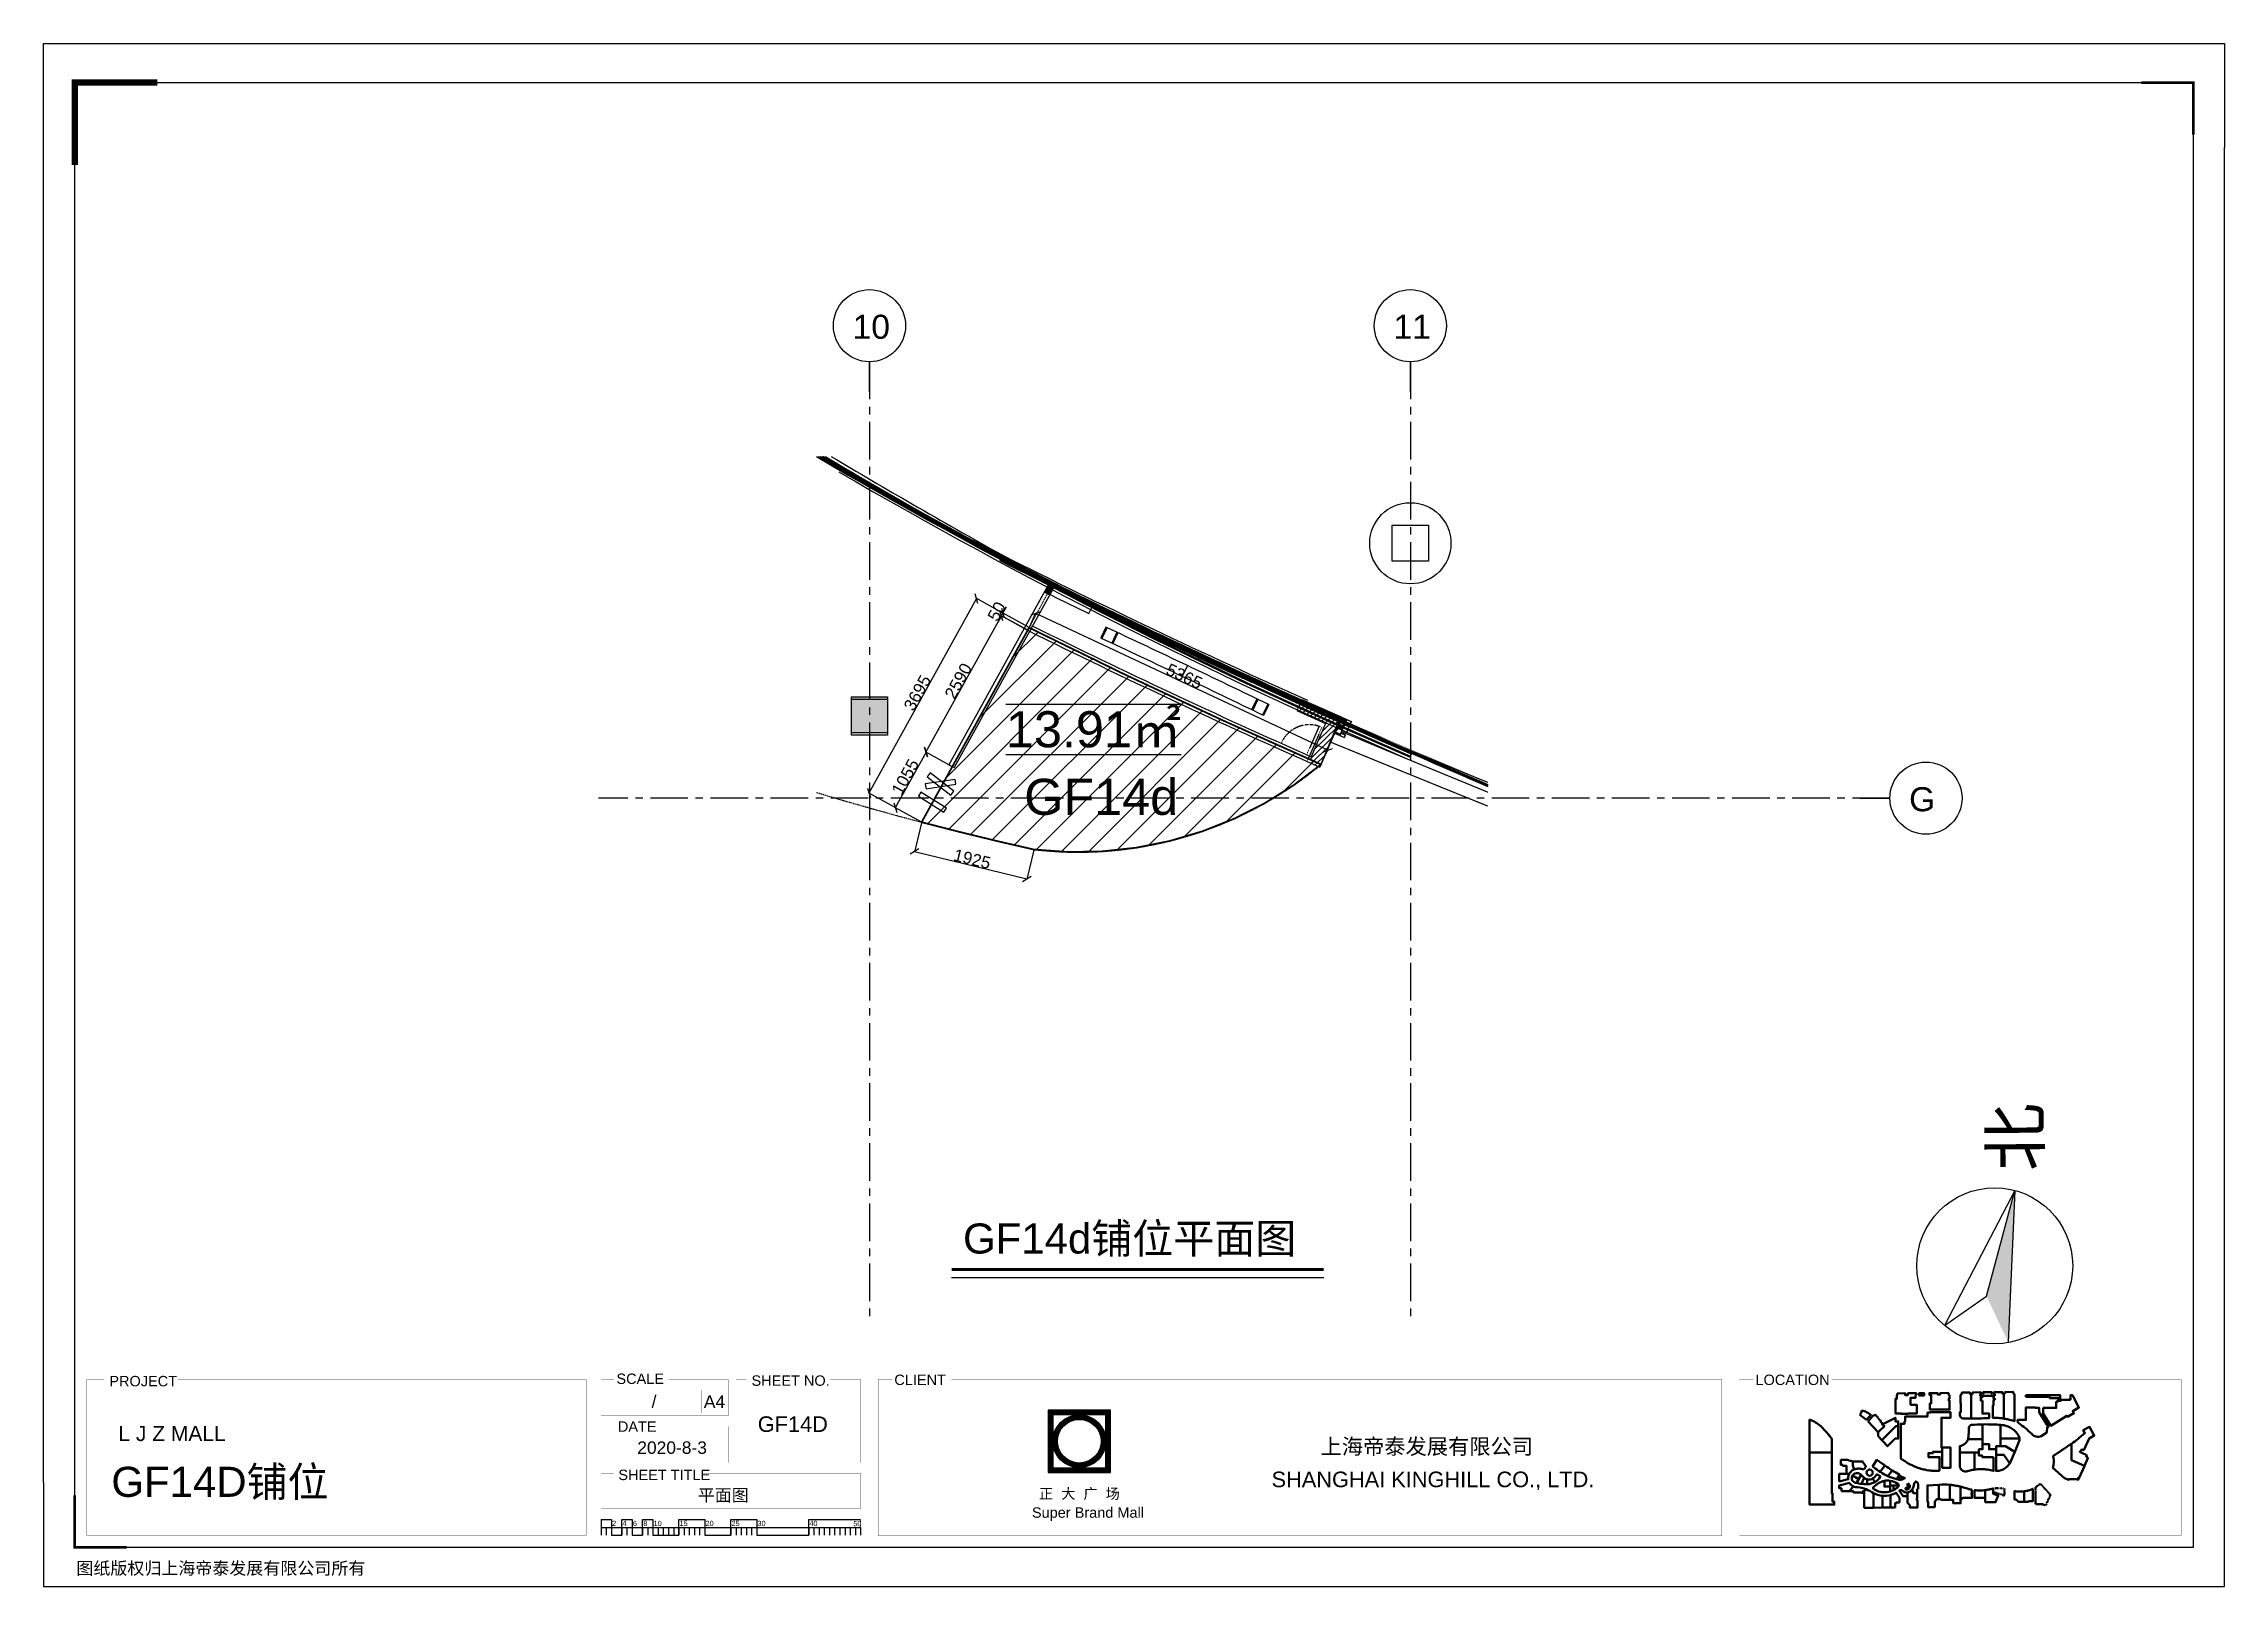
# Model space of a CAD drawing. Header units: inches. Extents: x -17552 to 18736, y -11730 to 13931.
import ezdxf
from ezdxf.enums import TextEntityAlignment as Align

# ---------------------------------------------------------------- set-up
doc = ezdxf.new("R2010")
doc.units = ezdxf.units.IN
doc.header["$MEASUREMENT"] = 0
for name, pattern in [('_DASH', [0.6, 0.4, -0.2]), ('CENTER', [2, 1.25, -0.25, 0.25, -0.25]), ('CENTER2', [1.125, 0.75, -0.125, 0.125, -0.125]), ('CONTINOUS', [0]), ('DASH', [0.35, 0.25, -0.1]), ('DASHED', [0.75, 0.5, -0.25])]:
    doc.linetypes.add(name, pattern=pattern)
for name, color, linetype in [('1-LIGHT', 12, 'Continuous'), ('3-MED', 90, 'Continuous'), ('DIM', 3, 'Continuous'), ('DIM TEXT', 7, 'Continuous'), ('HS-CURVE-PAVE-JNT', 1, 'Continuous'), ('IBS-intwall', 151, 'Continuous'), ('IFF-18NORM', 30, 'Continuous'), ('IFF-FURN', 51, 'Continuous'), ('L01-WAL', 2, 'Continuous'), ('V灯箱', 7, 'Continuous'), ('WALL', 255, 'Continuous'), ('WINDOW', 5, 'Continuous'), ('中心线层', 1, 'CENTER'), ('商铺编号', 1, 'Continuous'), ('租户面积', 1, 'Continuous'), ('规划-后厨', 7, 'Continuous'), ('轴线', 10, 'CENTER')]:
    doc.layers.add(name, color=color, linetype=linetype)
doc.layers.add('P-新规划租赁线', color=7, linetype='Continuous', true_color=0xd45be6)
doc.layers.add('租户合同线', color=5, linetype='Continuous', lineweight=50)
doc.styles.add('3F_2017.02$0$H1', font='swisscl.ttf')
doc.styles.get("Standard").update_dxf_attribs({"font": 'arial.ttf'})
doc.dimstyles.new('DIM-200MM', dxfattribs={"dimtxt": 200, "dimasz": 120, "dimexe": 10, "dimexo": 10, "dimgap": 0.7, "dimtad": 1, "dimdec": 0, "dimrnd": 5, "dimzin": 1, "dimdsep": 46, "dimtxsty": 'Standard', "dimblk": 'OBLIQUE', "dimcen": 0.5, "dimdle": 1, "dimclrd": 256, "dimclre": 256, "dimclrt": 7, "dimaunit": 1, "dimadec": 0, "dimazin": 0, "dimtfac": 1, "dimtdec": 0, "dimtix": 1, "dimtmove": 2, "dimatfit": 3, "dimfxl": 500, "dimfxlon": 1, "dimtolj": 1, "dimtzin": 1, "dimarcsym": 0})

msp = doc.modelspace()

# ---------------------------------------------------------------- texts
for s, height, p in [('PROJECT', 172.8, (-16458.3, -8402.1)), ('SCALE', 172.8, (-8020.2, -8362.7)), ('SHEET NO.', 172.8, (-5772.5, -8393.5)), ('CLIENT', 172.8, (-3396.1, -8380.6)), ('LOCATION', 172.8, (10933.2, -8380.6)), ('A4', 207.36, (-6566.1, -8760.9)), ('DATE', 172.8, (-7996.5, -9158.1)), ('上海帝泰发展有限公司', 259.2, (3696.6, -9531.8)), ('SHEET TITLE', 172.8, (-7988.8, -9961.8)), ('正  大  广  场', 172.8, (-989.1, -10273.8)), ('SHANGHAI KINGHILL CO., LTD.', 259.2, (2880.8, -10079.9)), ('Super Brand Mall', 172.8, (-1106.6, -10588.4)), ('2', 86.4, (-8092.6, -10725.7)), ('4', 86.4, (-7919.8, -10725.7)), ('6', 86.4, (-7747, -10725.7)), ('8', 86.4, (-7574.2, -10725.7)), ('10', 86.4, (-7401.4, -10725.7)), ('15', 86.4, (-6969.4, -10725.7)), ('20', 86.4, (-6537.4, -10725.7)), ('25', 86.4, (-6105.4, -10725.7)), ('30', 86.4, (-5673.4, -10725.7)), ('40', 86.4, (-4809.4, -10725.7)), ('50', 86.4, (-4078.1, -10728.8)), ('图纸版权归上海帝泰发展有限公司所有', 207.36, (-17007.3, -11532))]:
    msp.add_text(s, height=height).set_placement(p)
at = {"attachment_point": 1}
for s, insert, char_height in [('GF14d{\\fSimSun|b0|i0|c134|p2;铺位平面图}', (-2253.4, -5693.5), 500), ('L J Z MALL', (-16308.1, -9062.6), 250)]:
    msp.add_mtext_dynamic_manual_height_columns(s, width=6808.082, gutter_width=1, heights=[0], dxfattribs=dict(at, insert=insert, char_height=char_height))
for tag, text, p in [('/', 'AS NOTED', (-7353.6, -8757.7)), ('2020-8-3', '2020-7-22', (-6514.3, -9525.7))]:
    msp.add_attdef(tag, text=text, height=207.36).set_placement(p, align=Align.RIGHT)
for tag, p, s, height in [('GF14D', (-5668.9, -9161.2), 'SHEET NO.', 259.2), ('GF14D铺位', (-16425.2, -10240.6), '###############', 500), ('平面图', (-6667.1, -10316.4), 'SHEET-TITLE', 207.36)]:
    msp.add_attdef(tag, p, s, height=height)
at = {"layer": 'DIM TEXT', "char_height": 400, "attachment_point": 1}
for s, insert in [('10', (-4090.6, 9421.5)), ('11', (4909.4, 9421.5)), ('G', (13489.3, 1562.8))]:
    msp.add_mtext_dynamic_manual_height_columns(s, width=10456.675, gutter_width=2, heights=[0], dxfattribs=dict(at, insert=insert))
at = {"layer": '商铺编号'}
msp.add_text('GF14d', height=600, dxfattribs=at).set_placement((-1235.2, 1102.9))
at = {"layer": '租户面积', "color": 1}
msp.add_text('%%U%%O13.91㎡', height=600, dxfattribs=at).set_placement((-1539.3, 2226.9))

# ---------------------------------------------------------------- blocks, each defined once
blk = doc.blocks.new('A$C66BE637F')
at = {"const_width": 417}
blk.add_lwpolyline([(208, 5352), (208, 208), (5352, 208), (5352, 5352)], close=True, dxfattribs=at)
at = {"color": 8}
for points in [[(0, 5560), (0, 0), (5560, 0), (5560, 5560)], [(417, 5143), (417, 417), (5143, 417), (5143, 5143)]]:
    blk.add_lwpolyline(points, close=True, dxfattribs=at)
at = {"const_width": 417}
blk.add_lwpolyline([(625, 2780, 1), (4935, 2780, 1)], format="xyb", close=True, dxfattribs=at)
at = {"color": 8}
for radius in [2363, 1947]:
    blk.add_circle((2780, 2780), radius, dxfattribs=at)
blk = doc.blocks.new('3F_2017.02$0$A$C11E260BE')
blk.add_hatch(color=256).paths.add_polyline_path([(5592, 3026), (8455, 1855), (2523, 8881)])
for p, q in [((5592, 3026), (2523, 8881)), ((2523, 8881), (8455, 1855)), ((2523, 8881), (4926, 5))]:
    blk.add_line(p, q)
at = {"ltscale": 0.1}
blk.add_line((4926, 5), (5592, 3026), dxfattribs=at)
blk.add_circle((4709, 4709), 4709)
at = {"style": '3F_2017.02$0$H1'}
blk.add_text('北', height=3000, rotation=133.02448, dxfattribs=at).set_placement((2849, 10782))
blk = doc.blocks.new('V')
at = {"layer": 'V灯箱', "color": 4}
for points in [[(-2338, 1890), (-2453, 1727)], [(-2322, 1879), (-2437, 1715)], [(-2174, 1776), (-2289, 1612)], [(-2158, 1765), (-2273, 1601)], [(-1109, 1031), (-1224, 867)], [(-65, 290), (-180, 127)], [(-48, 279), (-164, 115)], [(99, 175), (-16, 12)], [(115, 164), (0, 0)]]:
    blk.add_lwpolyline(points, dxfattribs=at)
for radius in [236330, 236130]:
    blk.add_arc((-137119, -192239), radius, 54.50073, 55.22867, dxfattribs=at)
blk = doc.blocks.new('_Oblique')
at = {"color": 0, "linetype": 'ByBlock', "lineweight": -2}
blk.add_line((-0.5, -0.5), (0.5, 0.5), dxfattribs=at)
blk = doc.blocks.new('*D116')
at = {"layer": 'DEFPOINTS', "color": 0, "transparency": 16777216}
for p in [(-2942, 981), (-1073, 526), (-1191, 40)]:
    blk.add_point(p, dxfattribs=at)
at = {"layer": 'DIM', "lineweight": -2, "transparency": 16777216}
for p, q in [((-2944, 971), (-3063, 485)), ((-3061, 495), (-1190, 40)), ((-1075, 516), (-1194, 31))]:
    blk.add_line(p, q, dxfattribs=at)
at = {"layer": 'DIM', "lineweight": -2, "transparency": 16777216, "xscale": 120, "yscale": 120, "zscale": 120}
for p, rotation in [((-3060, 495), 166.3200703801321), ((-1191, 40), 346.3200703801321)]:
    blk.add_blockref('_Oblique', p, dxfattribs=dict(at, rotation=rotation))
at = {"layer": 'DIM', "color": 7, "transparency": 16777216, "insert": (-2101, 368), "char_height": 200, "attachment_point": 5, "rotation": 346.3201}
blk.add_mtext('\\A1;1925', dxfattribs=at)
blk = doc.blocks.new('*D118')
at = {"layer": 'DEFPOINTS', "color": 0, "transparency": 16777216}
for p in [(-2431, 1905), (-3380, 1223), (-2942, 981)]:
    blk.add_point(p, dxfattribs=at)
at = {"layer": 'DIM', "lineweight": -2, "transparency": 16777216}
for p, q in [((-2868, 2148), (-3380, 1222)), ((-2440, 1910), (-2878, 2152)), ((-2951, 986), (-3388, 1228))]:
    blk.add_line(p, q, dxfattribs=at)
at = {"layer": 'DIM', "lineweight": -2, "transparency": 16777216, "xscale": 120, "yscale": 120, "zscale": 120}
for p, rotation in [((-2869, 2147), 61.06454202566656), ((-3380, 1223), 241.0645420256666)]:
    blk.add_blockref('_Oblique', p, dxfattribs=dict(at, rotation=rotation))
at = {"layer": 'DIM', "color": 7, "transparency": 16777216, "insert": (-3214, 1735), "char_height": 200, "attachment_point": 5, "rotation": 61.0645}
blk.add_mtext('\\A1;1055', dxfattribs=at)
blk = doc.blocks.new('*D119')
at = {"layer": 'DEFPOINTS', "color": 0, "transparency": 16777216}
for p in [(-1615, 4414), (-1178, 4172), (-2431, 1905)]:
    blk.add_point(p, dxfattribs=at)
at = {"layer": 'DIM', "lineweight": -2, "transparency": 16777216}
for p, q in [((-2870, 2146), (-1615, 4415)), ((-1186, 4177), (-1624, 4419)), ((-2440, 1910), (-2878, 2152))]:
    blk.add_line(p, q, dxfattribs=at)
at = {"layer": 'DIM', "lineweight": -2, "transparency": 16777216, "xscale": 120, "yscale": 120, "zscale": 120}
for p, rotation in [((-1615, 4414), 61.05505742777328), ((-2869, 2147), 241.0550574277733)]:
    blk.add_blockref('_Oblique', p, dxfattribs=dict(at, rotation=rotation))
at = {"layer": 'DIM', "color": 7, "transparency": 16777216, "insert": (-2332, 3330), "char_height": 200, "attachment_point": 5, "rotation": 61.0551}
blk.add_mtext('\\A1;2590', dxfattribs=at)
blk = doc.blocks.new('*D120')
at = {"layer": 'DEFPOINTS', "color": 0, "transparency": 16777216}
for p in [(-1590, 4459), (-1147, 4157), (-1123, 4201)]:
    blk.add_point(p, dxfattribs=at)
at = {"layer": 'DIM', "lineweight": -2, "transparency": 16777216}
for p, q in [((-1615, 4415), (-1673, 4310)), ((-1177, 4173), (-1624, 4420)), ((-1615, 4415), (-1590, 4459)), ((-1153, 4217), (-1599, 4464)), ((-1590, 4459), (-1532, 4564))]:
    blk.add_line(p, q, dxfattribs=at)
at = {"layer": 'DIM', "lineweight": -2, "transparency": 16777216, "xscale": 120, "yscale": 120, "zscale": 120}
for p, rotation in [((-1615, 4415), 61.04267450023077), ((-1590, 4459), 241.0426745002307)]:
    blk.add_blockref('_Oblique', p, dxfattribs=dict(at, rotation=rotation))
at = {"layer": 'DIM', "color": 7, "transparency": 16777216, "insert": (-1693, 4487), "char_height": 200, "attachment_point": 5, "rotation": 61.0427}
blk.add_mtext('\\A1;50', dxfattribs=at)
blk = doc.blocks.new('*D121')
at = {"layer": 'DEFPOINTS', "color": 0, "transparency": 16777216}
for p in [(-1153, 4217), (-3817, 1465), (-2942, 981)]:
    blk.add_point(p, dxfattribs=at)
at = {"layer": 'DIM', "lineweight": -2, "transparency": 16777216}
for p, q in [((-2028, 4701), (-3818, 1464)), ((-1591, 4458), (-2037, 4705)), ((-3380, 1223), (-3826, 1470))]:
    blk.add_line(p, q, dxfattribs=at)
at = {"layer": 'DIM', "lineweight": -2, "transparency": 16777216, "xscale": 120, "yscale": 120, "zscale": 120}
for p, rotation in [((-2029, 4700), 61.06454202566656), ((-3817, 1465), 241.0645420256666)]:
    blk.add_blockref('_Oblique', p, dxfattribs=dict(at, rotation=rotation))
at = {"layer": 'DIM', "color": 7, "transparency": 16777216, "insert": (-3013, 3132), "char_height": 200, "attachment_point": 5, "rotation": 61.0645}
blk.add_mtext('\\A1;3695', dxfattribs=at)
blk = doc.blocks.new('*D122')
at = {"layer": 'DEFPOINTS', "color": 0, "transparency": 16777216}
for p in [(-1043, 4452), (-1153, 4217), (3705, 1942)]:
    blk.add_point(p, dxfattribs=at)
at = {"layer": 'DIM', "lineweight": -2, "transparency": 16777216}
for p, q in [((-1149, 4226), (-1039, 4461)), ((3816, 2177), (-1044, 4452)), ((3709, 1951), (3819, 2186))]:
    blk.add_line(p, q, dxfattribs=at)
at = {"layer": 'DIM', "lineweight": -2, "transparency": 16777216, "xscale": 120, "yscale": 120, "zscale": 120}
for p, rotation in [((-1043, 4452), 154.9096030661709), ((3815, 2177), 334.9096030661709)]:
    blk.add_blockref('_Oblique', p, dxfattribs=dict(at, rotation=rotation))
at = {"layer": 'DIM', "color": 7, "transparency": 16777216, "insert": (1429, 3408), "char_height": 200, "attachment_point": 5, "rotation": 334.9096}
blk.add_mtext('\\A1;5365', dxfattribs=at)

# ---------------------------------------------------------------- dimensions: what is measured, and where the dimension line sits
at = {"layer": 'DIM'}
for p1, p2, distance, picture, middle in [((-1153.4, 4216.5), (-2942, 981.2), -1000, '*D121', (-3012.9, 3132.4)), ((-2431.2, 1905.1), (-1177.5, 4172), 500.4, '*D119', (-2332.3, 3330.5)), ((-1147.4, 4156.5), (-1123, 4200.6), 534.3, '*D120', (-1692.7, 4487.1)), ((3704.5, 1941.9), (-1153.4, 4216.5), -260, '*D122', (1429.5, 3407.9)), ((-2431.2, 1905.1), (-2942, 981.1), -500, '*D118', (-3214.2, 1734.8)), ((-2942, 981.1), (-1073, 526.2), -500.1, '*D116', (-2101.5, 367.6))]:
    dim = msp.add_aligned_dim(p1=p1, p2=p2, distance=distance, dimstyle='DIM-200MM', dxfattribs=at)
    dim.commit()
    dim.dimension.update_dxf_attribs({"geometry": picture, "text_midpoint": middle})

# ---------------------------------------------------------------- hatches: boundary and pattern name
h = msp.add_hatch(color=256)
h.dxf.hatch_style = 1
h.paths.add_polyline_path([(-3509.9, 2465.2), (-4109.9, 2465.2), (-4109.9, 3065.2), (-3509.9, 3065.2)])
h = msp.add_hatch(color=256)
h.dxf.hatch_style = 1
edge = h.paths.add_edge_path()
edge.add_line((13322.2, -9884), (13286.6, -9948.5))
edge.add_arc((13543, -8976.4), 1005.3, 255.22603, 257.41106)
edge.add_arc((13338.6, -9832.5), 125.9, 263.27734, 309.73368)
edge.add_arc((14273.1, -7979.2), 2128.9, 243.47077, 246.34844, ccw=False)
at = {"layer": 'IBS-intwall'}
h = msp.add_hatch(dxfattribs=at)
h.set_pattern_fill('ANSI31', color=250, scale=20, angle=55.4525)
h.set_pattern_definition([(44.20591, (25118.175, -22318.33), (-44.27468, 45.51925), [])])
h.paths.add_polyline_path([(3685.3, 1897.3), (4043.6, 2727.4), (3383.3, 3020), (3309.3, 2836.6), (3779, 2624), (3502.6, 1978)])
at = {"layer": 'IFF-18NORM'}
h = msp.add_hatch(dxfattribs=at)
h.set_pattern_fill('ANSI34', color=250, scale=0.5, angle=-23.3314)
h.set_pattern_definition([(21.6686023, (-102750.013, 269205.65), (-3.5169876, 8.85191636), []), (21.6686023, (-102747.952, 269204.761), (-3.5169876, 8.85191636), []), (21.6686023, (-102745.89, 269203.872), (-3.5169876, 8.85191636), []), (21.6686023, (-102743.829, 269202.983), (-3.5169876, 8.85191636), [])])
h.paths.add_polyline_path([(3942, 2481.4), (4026.5, 2445), (4062.9, 2529.4), (3978.5, 2565.9)], flags=16)
h.paths.add_polyline_path([(3936.8, 2479.3), (4028.6, 2439.7), (4068.2, 2531.5), (3976.4, 2571.1)])
h = msp.add_hatch(dxfattribs=at)
h.set_pattern_fill('ANSI34', color=250, scale=0.5, angle=-23.3314)
h.set_pattern_definition([(21.6686023, (-102690.787, 269343.471), (-3.5169876, 8.85191636), []), (21.6686023, (-102688.725, 269342.581), (-3.5169876, 8.85191636), []), (21.6686023, (-102686.664, 269341.692), (-3.5169876, 8.85191636), []), (21.6686023, (-102684.602, 269340.803), (-3.5169876, 8.85191636), [])])
h.paths.add_polyline_path([(4001.2, 2619.2), (4085.7, 2582.8), (4122.2, 2667.3), (4037.7, 2703.7)], flags=16)
h.paths.add_polyline_path([(3996, 2617.1), (4087.8, 2577.5), (4127.4, 2669.4), (4035.6, 2709)])
h = msp.add_hatch(dxfattribs=at)
h.set_pattern_fill('ANSI34', color=250, scale=0.2, angle=66.6686)
h.set_pattern_definition([(111.6686023, (-262673.741, -104255.6334), (-3.540766544, -1.40679504), []), (111.6686023, (-262673.3853, -104254.8088), (-3.540766544, -1.40679504), []), (111.6686023, (-262673.0296, -104253.9842), (-3.540766544, -1.40679504), []), (111.6686023, (-262672.674, -104253.1596), (-3.540766544, -1.40679504), [])])
h.paths.add_polyline_path([(4189, 2610.1), (4187.2, 2610.9), (4188.3, 2613.7), (4118.6, 2643.8), (4100.3, 2601.5), (4170.1, 2571.4), (4171.3, 2574.2), (4173.1, 2573.4), (4171.2, 2568.8), (4097.7, 2600.5), (4117.5, 2646.4), (4191, 2614.7)])
h = msp.add_hatch(dxfattribs=at)
h.set_pattern_fill('ANSI34', color=250, scale=0.2, angle=66.6686)
h.set_pattern_definition([(111.6686023, (-262732.967, -104393.4538), (-3.540766544, -1.40679504), []), (111.6686023, (-262732.6115, -104392.6292), (-3.540766544, -1.40679504), []), (111.6686023, (-262732.256, -104391.8046), (-3.540766544, -1.40679504), []), (111.6686023, (-262731.9, -104390.98), (-3.540766544, -1.40679504), [])])
h.paths.add_polyline_path([(4129.8, 2472.3), (4127.9, 2473.1), (4129.1, 2475.8), (4059.3, 2505.9), (4041.1, 2463.7), (4110.9, 2433.6), (4112.1, 2436.4), (4113.9, 2435.6), (4111.9, 2431), (4038.5, 2462.7), (4058.3, 2508.6), (4131.7, 2476.9)])
at = {"layer": 'L01-WAL', "linetype": 'Continuous'}
h = msp.add_hatch(dxfattribs=at)
h.set_pattern_fill('ANSI31', color=3, scale=100)
h.set_pattern_definition([(45, (-3156508.32, 1290723.03), (-224.506403, 224.506403), [])])
edge = h.paths.add_edge_path()
edge.add_line((-1153.4, 4216.5), (-2942, 981.1))
edge.add_arc((9920.2, 49752.3), 50438.7, 255.22603, 257.41106)
edge.add_arc((-333.7, 6800.1), 6317.4, 263.27734, 309.73368)
edge.add_arc((46554.9, 99782.4), 106812.5, 243.470769, 246.348438, ccw=False)
h.paths.add_polyline_path([(-1692.6, 2063), (1549.7, 2063), (1549.7, 2982.6), (-1692.6, 2982.6)], flags=24)
h.paths.add_polyline_path([(-1390.3, 937.5), (1482.4, 937.5), (1482.4, 1868.2), (-1390.3, 1868.2)], flags=24)

# ---------------------------------------------------------------- linework, layer by layer
at = {"color": 8}
msp.add_line((-8277.2, -10748.5), (-3957.2, -10748.5), dxfattribs=at)
for points in [[(-17552.2, -10001.8), (-17552.2, 13931), (17007.8, 13931)], [(17007.8, 13931), (18735.8, 13931), (18735.8, 12203)], [(17007.8, -11729.8), (18735.8, -11729.8), (18735.8, 12203)], [(-2444, -6590.3), (3748, -6590.3)], [(-17552.2, -10001.8), (-17552.2, -11729.8), (17007.8, -11729.8)], [(-8277.2, -10618.9), (-8277.2, -10878.1)], [(-8104.4, -10748.5), (-8104.4, -10878.1)], [(-6549.2, -10748.5), (-6549.2, -10878.1)], [(-6117.2, -10748.5), (-6117.2, -10878.1)], [(-3957.2, -10748.5), (-3957.2, -10878.1)]]:
    msp.add_lwpolyline(points)
for points, const_width in [([(-17033.8, 11910.8), (-17033.8, 13283), (-15661.5, 13283)], 103.7), ([(18217.4, 12419), (18217.4, 13283), (17353.4, 13283)], 43.2), ([(-2444, -6458.9), (3748, -6458.9)], 50), ([(-15315, -8290.3), (-8523.6, -8290.3), (-8523.6, -10881.8), (-16833.8, -10881.8), (-16833.8, -8290.3), (-16544.1, -8290.3)], 4.32), ([(-7150.6, -8290.3), (-6160.4, -8290.3), (-6160.4, -8895.1), (-8277.2, -8895.1), (-8277.2, -8290.3), (-8061.2, -8290.3)], 4.32), ([(-4463.2, -8290.3), (-3957.2, -8290.3), (-3957.2, -9672.7), (-6030.8, -9672.7), (-6030.8, -8290.3), (-5858, -8290.3)], 4.32), ([(-2445.4, -8290.3), (10372.1, -8290.3), (10372.1, -10881.8), (-3665, -10881.8), (-3665, -8290.3), (-3431.9, -8290.3)], 4.32), ([(12203.4, -8290.3), (18017.4, -8290.3), (18017.4, -10881.8), (10664.3, -10881.8), (10664.3, -8290.3), (10897.4, -8290.3)], 4.32), ([(-6604.8, -8463.6), (-6604.8, -8848.8)], 4.32), ([(-7285.4, -9067.9), (-6160.4, -9067.9), (-6160.4, -9672.7), (-8277.2, -9672.7), (-8277.2, -9067.9), (-8061.2, -9067.9)], 4.32), ([(-6596.3, -9845.5), (-3957.2, -9845.5), (-3957.2, -10441.5), (-8277.2, -10441.5), (-8277.2, -9845.5), (-8061.2, -9845.5)], 4.32), ([(-17033.8, -10217.8), (-17033.8, -11081.8), (-16169.8, -11081.8)], 43.2), ([(-8104.4, -10618.9), (-8104.4, -10748.5)], 8.64), ([(-7931.6, -10618.9), (-7931.6, -10748.5)], 8.64), ([(-7758.8, -10618.9), (-7758.8, -10748.5)], 8.64), ([(-7586, -10618.9), (-7586, -10748.5)], 8.64), ([(-7413.2, -10618.9), (-7413.2, -10748.5)], 8.64), ([(-6981.2, -10618.9), (-6981.2, -10748.5)], 8.64), ([(-6549.2, -10618.9), (-6549.2, -10748.5)], 8.64), ([(-6117.2, -10618.9), (-6117.2, -10748.5)], 8.64), ([(-5685.2, -10618.9), (-5685.2, -10748.5)], 8.64), ([(-4821.2, -10618.9), (-4821.2, -10748.5)], 8.64), ([(-3957.2, -10618.9), (-3957.2, -10748.5)], 8.64)]:
    msp.add_lwpolyline(points, dxfattribs=dict(const_width=const_width))
msp.add_lwpolyline([(-17033.8, 13283), (18217.4, 13283), (18217.4, -11081.8), (-17033.8, -11081.8)], close=True)
for points in [[(-8277.2, -10618.9), (-8104.4, -10618.9), (-8104.4, -10878.1), (-7931.6, -10878.1), (-7931.6, -10618.9), (-7758.8, -10618.9), (-7758.8, -10878.1), (-7586, -10878.1), (-7586, -10618.9), (-7413.2, -10618.9), (-7413.2, -10878.1), (-6981.2, -10878.1), (-6981.2, -10618.9), (-6549.2, -10618.9), (-6549.2, -10878.1), (-6117.2, -10878.1), (-6117.2, -10618.9), (-5685.2, -10618.9), (-5685.2, -10878.1), (-4821.2, -10878.1), (-4821.2, -10618.9), (-3957.2, -10618.9)], [(-8190.8, -10748.5), (-8190.8, -10878.1)], [(-7931.6, -10748.5), (-7931.6, -10878.1)], [(-7845.2, -10748.5), (-7845.2, -10878.1)], [(-7758.8, -10748.5), (-7758.8, -10878.1)], [(-7586, -10748.5), (-7586, -10878.1)], [(-7499.6, -10748.5), (-7499.6, -10878.1)], [(-7413.2, -10748.5), (-7413.2, -10878.1)], [(-7326.8, -10748.5), (-7326.8, -10878.1)], [(-7240.4, -10748.5), (-7240.4, -10878.1)], [(-7154, -10748.5), (-7154, -10878.1)], [(-7067.6, -10748.5), (-7067.6, -10878.1)], [(-6981.2, -10748.5), (-6981.2, -10878.1)], [(-6894.8, -10748.5), (-6894.8, -10878.1)], [(-6808.4, -10748.5), (-6808.4, -10878.1)], [(-6722, -10748.5), (-6722, -10878.1)], [(-6635.6, -10748.5), (-6635.6, -10878.1)], [(-6030.8, -10748.5), (-6030.8, -10878.1)], [(-5944.4, -10748.5), (-5944.4, -10878.1)], [(-5858, -10748.5), (-5858, -10878.1)], [(-5771.6, -10748.5), (-5771.6, -10878.1)], [(-5685.2, -10748.5), (-5685.2, -10878.1)], [(-4821.2, -10748.5), (-4821.2, -10878.1)], [(-4734.8, -10748.5), (-4734.8, -10878.1)], [(-4648.4, -10748.5), (-4648.4, -10878.1)], [(-4562, -10748.5), (-4562, -10878.1)], [(-4475.6, -10748.5), (-4475.6, -10878.1)], [(-4389.2, -10748.5), (-4389.2, -10878.1)], [(-4302.8, -10748.5), (-4302.8, -10878.1)], [(-4216.4, -10748.5), (-4216.4, -10878.1)], [(-4130, -10748.5), (-4130, -10878.1)], [(-4043.6, -10748.5), (-4043.6, -10878.1)]]:
    msp.add_lwpolyline(points, dxfattribs=at)
at = {"layer": '1-LIGHT'}
for centre, radius, start, end in [((59963.3, 115604.7), 126281.8, 239.262952, 240.797832), ((59963.3, 115604.7), 126263.8, 239.276691, 240.797832), ((49485.4, 106423.2), 113251.4, 243.159412, 246.016488), ((49485.4, 106387.9), 113251.4, 243.159412, 246.016488), ((49493.7, 106441.4), 113253.4, 243.160207, 246.016586), ((49493.7, 106406.1), 113253.4, 243.160207, 246.016586)]:
    msp.add_arc(centre, radius, start, end, dxfattribs=at)
at = {"layer": '3-MED'}
for p, q in [((-4109.9, 2465.2), (-4109.9, 3065.2)), ((-4109.9, 3065.2), (-3509.9, 3065.2)), ((-3509.9, 2465.2), (-4109.9, 2465.2))]:
    msp.add_line(p, q, dxfattribs=at)
msp.add_lwpolyline([(-3509.9, 2465.2), (-4109.9, 2465.2), (-4109.9, 3065.2), (-3509.9, 3065.2)], close=True, dxfattribs=at)
for centre, radius, start, end in [((60589.9, 116618.6), 127405.2, 239.305508, 240.011007), ((59963.3, 115604.7), 126213.8, 240.027337, 240.797839), ((51969.8, 111510.6), 118844.5, 243.199453, 245.919724), ((51969.8, 111475.2), 118844.5, 243.199453, 245.919724)]:
    msp.add_arc(centre, radius, start, end, dxfattribs=at)
at = {"layer": '3-MED', "linetype": 'DASH', "ltscale": 500}
for centre in [(41676.1, 90694.7), (42212.7, 90504)]:
    msp.add_arc(centre, 95899.4, 246.838274, 246.838394, dxfattribs=at)
at = {"layer": 'DEFPOINTS', "color": 1}
msp.add_line((-3509.9, 3065.2), (-3509.9, 2465.2), dxfattribs=at)
at = {"layer": 'DEFPOINTS'}
for points in [[(-4692.9, 7062.7, 0.0319443), (4017.3, 2667.8, 0.0079072), (6481.7, 1575.3)], [(-4663.3, 7062.7, 0.0318614), (4023.4, 2681.5, 0.0078892), (6481.7, 1591.6)], [(-4633.6, 7062.7, 0.0317784), (4029.5, 2695.2, 0.0078711), (6481.7, 1607.9)]]:
    msp.add_lwpolyline(points, format="xyb", dxfattribs=at)
at = {"layer": 'DEFPOINTS', "color": 1}
msp.add_lwpolyline([(-3509.9, 2429.9), (-4109.9, 2429.9), (-4109.9, 3029.9), (-3509.9, 3029.9)], close=True, dxfattribs=at)
at = {"layer": 'DEFPOINTS'}
for radius, start, end in [(76431, 239.61912, 246.885386), (76416, 239.63831, 246.885553), (76401, 239.657519, 246.88572)]:
    msp.add_arc((34022, 72998.4), radius, start, end, dxfattribs=at)
at = {"layer": 'DIM'}
for p, q in [((-3809.9, 8139.3), (-3809.9, 8639.3)), ((5190.1, 8139.3), (5190.1, 8639.3)), ((12669.9, 1380.9), (13169.9, 1380.9))]:
    msp.add_line(p, q, dxfattribs=at)
for centre in [(-3809.9, 9239.7), (5190.1, 9239.7), (13769.9, 1380.9)]:
    msp.add_circle(centre, 600, dxfattribs=at)
at = {"layer": 'HS-CURVE-PAVE-JNT', "color": 0}
for points in [[(5490.1, 5320.5), (4890.1, 5320.5), (4890.1, 5920.5), (5490.1, 5920.5)], [(-3509.9, 2429.9), (-4109.9, 2429.9), (-4109.9, 3029.9), (-3509.9, 3029.9)]]:
    msp.add_lwpolyline(points, close=True, dxfattribs=at)
msp.add_circle((5190.1, 5620.5), 675, dxfattribs=at)
at = {"layer": 'IBS-intwall'}
for p, q in [((-796.7, 4996.8), (-2489.6, 1937.4)), ((-709.2, 4948.4), (-2402.1, 1889)), ((-84.9, 4596.9), (-798.7, 4958.4)), ((-158.1, 4450.6), (-84.9, 4596.9)), ((3779, 2624), (3542, 2069.9)), ((4043.6, 2727.4), (3685.3, 1897.3)), ((-2489.6, 1937.4), (-2402.1, 1889))]:
    msp.add_line(p, q, dxfattribs=at)
msp.add_lwpolyline([(3963.7, 2542.2), (4043.6, 2727.4), (3388.2, 3014.3), (3301.6, 2836.4), (3779, 2624)], dxfattribs=at)
at = {"layer": 'IBS-intwall', "linetype": '_DASH', "ltscale": 10}
for points in [[(3672, 2576.1), (3465.3, 2103.4)], [(3718.7, 2557.9), (3471.3, 1992.4)]]:
    msp.add_lwpolyline(points, dxfattribs=at)
at = {"layer": 'IBS-intwall'}
for centre, radius, start, end in [((51969.8, 111475.2), 119044.5, 243.686732, 244.03091), ((51925.9, 111385.4), 119644.5, 243.655189, 246.221652), ((51925.9, 111385.4), 119544.5, 243.659643, 246.125433)]:
    msp.add_arc(centre, radius, start, end, dxfattribs=at)
at = {"layer": 'IBS-intwall', "color": 250, "linetype": '_DASH', "ltscale": 10}
msp.add_arc((3510.1, 2092.2), 510.2, 65.87912, 156.82691, dxfattribs=at)
at = {"layer": 'IFF-18NORM', "color": 250}
msp.add_line((4068.2, 2531.5), (4088, 2577.4), dxfattribs=at)
at = {"layer": 'IFF-18NORM'}
for p, q in [((4117.5, 2646.4), (4097.7, 2600.5)), ((4097.7, 2600.5), (4171.2, 2568.8)), ((4118.6, 2643.8), (4100.3, 2601.5)), ((4100.3, 2601.5), (4170.1, 2571.4)), ((4191, 2614.7), (4117.5, 2646.4)), ((4188.3, 2613.7), (4118.6, 2643.8)), ((4170.1, 2571.4), (4171.3, 2574.2)), ((4171.2, 2568.8), (4173.1, 2573.4)), ((4173.1, 2573.4), (4171.3, 2574.2)), ((4188.3, 2613.7), (4187.2, 2610.9)), ((4189, 2610.1), (4187.2, 2610.9)), ((4191, 2614.7), (4189, 2610.1)), ((4058.3, 2508.6), (4038.5, 2462.7)), ((4038.5, 2462.7), (4111.9, 2431)), ((4059.3, 2505.9), (4041.1, 2463.7)), ((4041.1, 2463.7), (4110.9, 2433.6)), ((4131.7, 2476.9), (4058.3, 2508.6)), ((4129.1, 2475.8), (4059.3, 2505.9)), ((4110.9, 2433.6), (4112.1, 2436.4)), ((4111.9, 2431), (4113.9, 2435.6)), ((4113.9, 2435.6), (4112.1, 2436.4)), ((4129.1, 2475.8), (4127.9, 2473.1)), ((4129.8, 2472.3), (4127.9, 2473.1)), ((4131.7, 2476.9), (4129.8, 2472.3))]:
    msp.add_line(p, q, dxfattribs=at)
at = {"layer": 'IFF-18NORM', "color": 12}
for points in [[(3936.8, 2479.3), (4028.6, 2439.7), (4068.2, 2531.5), (3976.4, 2571.1)], [(3942, 2481.4), (4026.5, 2445), (4062.9, 2529.4), (3978.5, 2565.9)], [(3996, 2617.1), (4087.8, 2577.5), (4127.4, 2669.4), (4035.6, 2709)], [(4001.2, 2619.2), (4085.7, 2582.8), (4122.2, 2667.3), (4037.7, 2703.7)]]:
    msp.add_lwpolyline(points, close=True, dxfattribs=at)
at = {"layer": 'IFF-18NORM', "color": 250}
for points in [[(4062.9, 2529.4), (3995.6, 2547.8), (3942, 2481.4)], [(4122.2, 2667.3), (4054.8, 2685.7), (4001.2, 2619.2)]]:
    msp.add_lwpolyline(points, dxfattribs=at)
at = {"layer": 'IFF-18NORM'}
for points in [[(4035.6, 2709), (4043.5, 2727.3), (4208.8, 2656), (4191, 2614.7)], [(4037.4, 2708.2), (4044.6, 2724.7), (4206.2, 2655), (4189.1, 2615.5)], [(4114.2, 2486.7), (4113.4, 2484.8), (4131.7, 2476.9), (4171.2, 2568.8), (4152.8, 2576.7), (4152, 2574.9), (4168.5, 2567.8), (4130.7, 2479.5), (4114.2, 2486.7)], [(3936.6, 2479.4), (3928.6, 2461.1), (4093.9, 2389.8), (4111.7, 2431.1)], [(3938.4, 2478.6), (3931.3, 2462.1), (4092.9, 2392.4), (4109.9, 2431.8)]]:
    msp.add_lwpolyline(points, dxfattribs=at)
at = {"layer": 'IFF-18NORM', "linetype": 'CENTER2', "ltscale": 50, "const_width": 20}
for points in [[(4110.1, 2622.4, 0.0019585), (6481.7, 1641.5, 0.0019585)], [(3864.4, 2312.3, 0.0013014), (6481.7, 1247.7, 0.0013014)], [(4050.2, 2484.8, 0.0020036), (6481.7, 1479.5, 0.0020036)]]:
    msp.add_lwpolyline(points, format="xyb", dxfattribs=at)
at = {"layer": 'IFF-FURN', "color": 251}
for points in [[(-2995.5, 1414.8), (-2573.1, 1147.2), (-2530.3, 1214.8), (-2952.7, 1482.4)], [(-2869, 1538.6), (-2374.6, 1613.3), (-2386.5, 1692.4), (-2880.9, 1617.7)], [(-2405.4, 1494.4), (-2801.2, 1799.9), (-2850.1, 1736.6), (-2454.3, 1431.1)]]:
    msp.add_lwpolyline(points, close=True, dxfattribs=at)
at = {"layer": 'L01-WAL', "color": 7}
msp.add_lwpolyline([(-4292.8, 6851.7, 0.0299189), (5130.1, 2092.2, 0.6279596)], format="xyb", dxfattribs=at)
at = {"layer": 'P-新规划租赁线', "ltscale": 350, "const_width": 5}
msp.add_lwpolyline([(-4659.2, 7062.7, 0.0331078), (4079.4, 2672.2, 0.0049565), (6481.7, 1647.5)], format="xyb", dxfattribs=at)
at = {"layer": 'P-新规划租赁线', "linetype": 'DASH', "ltscale": 100}
msp.add_lwpolyline([(-1153.4, 4216.5), (-774, 4912, 0.015251), (4001, 2665.4), (3704.5, 1941.9, -0.0125569), (-1153.4, 4216.5)], format="xyb", dxfattribs=at)
at = {"layer": 'P-新规划租赁线', "color": 3, "linetype": 'CONTINOUS', "ltscale": 100, "const_width": 30}
msp.add_lwpolyline([(-1153.4, 4216.5), (-2942, 981.1, 0.0095343), (-1073.2, 526.2, 0.2055267), (3704.5, 1941.9, -0.0125569), (-1153.4, 4216.5)], format="xyb", dxfattribs=at)
at = {"layer": 'P-新规划租赁线', "color": 8, "linetype": 'DASH', "ltscale": 100}
for points in [[(-4692.9, 1476.9, 0.0185559), (-1073, 526.2, 0.205523), (3704.5, 1941.9), (4001, 2665.4, 0.004465), (6481.7, 1605.8)], [(-4692.9, 1476.8, 0.0185548), (-1073.2, 526.2, 0.2032842), (3662.6, 1907.3)]]:
    msp.add_lwpolyline(points, format="xyb", dxfattribs=at)
at = {"layer": 'WALL', "color": 8}
for points in [[(-4267.6, 6894.9, 0.0304774), (5216.5, 2113.6, 0.0304566)], [(-4317.9, 6808.5, 0.0302062), (5090.1, 2059.1, 0.0302062)]]:
    msp.add_lwpolyline(points, format="xyb", dxfattribs=at)
at = {"layer": 'WINDOW'}
for points in [[(-4297.8, 6843.1, 0.0304566), (5186.1, 2061.3, 0.0304566)], [(-4287.7, 6860.4, 0.0304566), (5194, 2079.7, 0.0304566)]]:
    msp.add_lwpolyline(points, format="xyb", dxfattribs=at)
at = {"layer": '中心线层'}
msp.add_lwpolyline([(-4292.8, 6851.7, 0.0304566), (5190.1, 2070.5, 1.7177364)], format="xyb", dxfattribs=at)
at = {"layer": '租户合同线', "color": 7}
for points in [[(13290.4, -8522.5), (13290.9, -8552.5), (13285.2, -8552.5), (13285.2, -8613.1), (13261.4, -8613.1), (13261.4, -8854.3), (13281.3, -8854.3), (13357.8, -8854.3), (13357.8, -8860.4), (13469, -8860.5), (13469, -8855.1), (13616.1, -8855.1), (13616.1, -8832.4), (13617.3, -8832.4), (13617.3, -8707.6), (13515.2, -8707.6), (13515.2, -8592.4), (13596.4, -8592.4), (13596.4, -8555.6), (13604.9, -8546.7), (13606.2, -8546.7), (13605.7, -8515.2), (13470.1, -8517.5), (13470.7, -8549.1), (13426.8, -8549.8), (13426.3, -8518.9)], [(14144, -8515.5), (14144.4, -8536.7), (14162.2, -8551.2), (14162.2, -8610.3), (14150.3, -8610.3), (14150.3, -8639.8), (14162.2, -8639.8), (14162.2, -8790.5), (13836.9, -8790.5), (13836.9, -8686.8), (13857.9, -8686.8), (13857.9, -8552.3), (13838.1, -8552.3), (13829.3, -8544), (13828.8, -8516), (13964.5, -8513.7), (13965, -8538.5), (14008.8, -8536.7), (14008.4, -8514.5), (14143.9, -8512.5)], [(14672, -8560.1), (14671.7, -8540.9), (14691.4, -8520.4), (14704.3, -8508.4), (14723, -8525), (14725.9, -8525), (14725.5, -8499.2), (14861.4, -8496.8), (14861.8, -8522.7), (14865.2, -8522.6), (14883.7, -8505.4), (14915.9, -8536.2), (14915.9, -8560.1)], [(12885.6, -8893.6), (12810.8, -8986.7), (12968, -9159.1), (12988.3, -9152), (12988.5, -9152.6), (13077.8, -9063.5), (13042.7, -9037), (13040.3, -9033.5), (13037.5, -9010.8), (13019.2, -8996.4), (13014.6, -8973.5), (12995.3, -8960.6), (12969.4, -8927.8), (12968.2, -8925.7), (12960.5, -8904.9), (12939.3, -8895.2), (12931.8, -8878.9)], [(13986.8, -10039.2), (13795.5, -10052), (13795.5, -10322.6), (13805.2, -10322.6), (13805.2, -10412), (13915.3, -10410.9), (13915.4, -10317.7), (13952.3, -10280.5), (13986.8, -10280.5)], [(14345.6, -10072), (14345.6, -10348.1), (14224.8, -10348.1), (14224.8, -10292.1), (14166.2, -10292.1), (14166.2, -10040.5), (14179.3, -10041.7), (14194.3, -10043.3), (14205.7, -10044.7), (14216.2, -10046), (14227.7, -10047.6), (14246.1, -10050.4), (14273.9, -10055.8), (14279.9, -10057), (14284.5, -10057.9), (14293.6, -10059.8), (14303.8, -10062), (14311.7, -10063.7), (14321.2, -10065.8), (14330.8, -10068), (14342.3, -10070.7), (14345.6, -10071.5)], [(15403.1, -10148.8), (15399.8, -10149.2), (15393.7, -10150), (15385.2, -10150.8), (15380.8, -10151.2), (15374.2, -10151.7), (15367.1, -10152.2), (15360.9, -10152.6), (15354.1, -10152.9), (15349.7, -10153), (15331.9, -10153.4), (15312.1, -10152.8), (15307.9, -10152.7), (15303.5, -10152.5), (15299.5, -10152.2), (15293.3, -10151.8), (15287.6, -10151.4), (15281.9, -10150.8), (15275, -10150.1), (15270, -10149.4), (15265.6, -10148.9), (15261.3, -10148.2), (15254.9, -10147.2), (15248.9, -10146.2), (15243.7, -10145.2), (15243.7, -10286.1), (15271.4, -10286.1), (15311.3, -10326), (15403.1, -10326)], [(15548.2, -10107.1), (15547, -10107.7), (15543.5, -10109.3), (15537.9, -10111.9), (15531.9, -10114.6), (15525.5, -10117.3), (15519.3, -10119.9), (15513.3, -10122.2), (15507.4, -10124.4), (15504.4, -10125.5), (15498.5, -10127.5), (15489.8, -10130.4), (15481, -10133.1), (15475.2, -10134.7), (15469.6, -10136.2), (15462.2, -10138.1), (15454.7, -10139.8), (15448.8, -10141.1), (15440.2, -10142.9), (15434.4, -10144), (15429.2, -10144.9), (15422.8, -10146), (15416.5, -10147), (15412, -10147.6), (15408.7, -10148.1), (15403.1, -10148.9), (15403.1, -10326), (15474.9, -10326), (15474.9, -10314.2), (15548.2, -10314.2)]]:
    msp.add_lwpolyline(points, close=True, dxfattribs=at)
for points in [[(13651.5, -8516.1), (13651.9, -8543.7), (13661.6, -8555.8), (13739.9, -8554.5), (13739.2, -8514.6), (13651.5, -8516)], [(14535.7, -10122.7), (14535.7, -10181.9), (14530.2, -10181.9), (14530.2, -10200.3), (14535.7, -10200.3), (14535.8, -10259.4), (14384.7, -10259.4), (14345.6, -10298.3), (14345.6, -10071.5), (14349.8, -10072.5), (14360.2, -10074.9), (14371.3, -10077.7), (14377.9, -10079.4), (14384.9, -10081.2), (14396.2, -10084.2), (14417.7, -10090.1), (14436.5, -10095.5), (14444.5, -10097.9), (14470.1, -10105.4), (14486.2, -10110.5), (14510.3, -10116.9), (14525, -10120.2), (14535.7, -10122.7)], [(14535.8, -10122.7), (14535.8, -10182.3), (14530.2, -10182.3), (14530.2, -10200.6), (14535.8, -10200.6), (14535.8, -10259.4), (14384.7, -10259.4), (14345.7, -10298.7), (14345.7, -10071.5), (14349.9, -10072.5), (14360.3, -10074.9), (14371.3, -10077.7), (14377.9, -10079.4), (14385, -10081.2), (14396.2, -10084.2), (14417.7, -10090.1), (14436.5, -10095.5), (14444.6, -10097.9), (14470.2, -10105.4), (14486.3, -10110.5), (14510.3, -10116.9), (14525, -10120.2), (14535.8, -10122.7)], [(15548.2, -10107.1), (15548.2, -10314.2), (15474.9, -10314.2), (15474.9, -10326), (15311.3, -10326), (15271.4, -10286.1), (15243.7, -10286.1), (15243.7, -10145.2), (15248.9, -10146.2), (15254.9, -10147.2), (15261.3, -10148.2), (15265.6, -10148.9), (15270, -10149.4), (15275, -10150.1), (15281.9, -10150.8), (15287.6, -10151.4), (15293.3, -10151.8), (15299.5, -10152.2), (15303.5, -10152.5), (15307.9, -10152.7), (15311.4, -10152.8), (15313.1, -10152.9), (15331.9, -10153.4), (15349.2, -10153), (15350.9, -10153), (15354.1, -10152.9), (15360.9, -10152.6), (15367.1, -10152.2), (15374.2, -10151.7), (15380.8, -10151.2), (15385.2, -10150.8), (15393.7, -10150), (15399.8, -10149.2), (15405.1, -10148.6), (15408.7, -10148.1), (15412, -10147.6), (15416.5, -10147), (15421.9, -10146.1), (15423.7, -10145.8), (15429.2, -10144.9), (15434.4, -10144), (15440.2, -10142.9), (15448.8, -10141.1), (15454.7, -10139.8), (15462.2, -10138.1), (15469.6, -10136.2), (15475.2, -10134.7), (15481, -10133.1), (15489.8, -10130.4), (15498.5, -10127.5), (15504.4, -10125.5), (15507.4, -10124.4), (15513.3, -10122.2), (15519.3, -10119.9), (15525.5, -10117.3), (15531.9, -10114.6), (15537.9, -10111.9), (15543.5, -10109.3), (15547, -10107.7), (15548.2, -10107.1)]]:
    msp.add_lwpolyline(points, dxfattribs=at)
at = {"layer": '租户合同线', "color": 7, "lineweight": -3}
for points in [[(13651.5, -8516.1), (13651.9, -8543.7), (13664.5, -8555.8), (13739.9, -8554.5), (13739.2, -8514.6), (13651.5, -8516)], [(13999.9, -10038.5), (13980.5, -10039.6), (13961.7, -10041.4), (13959.7, -10041.6), (13958.1, -10041.8), (13951.3, -10042.4), (13938.3, -10043.6), (13927.3, -10044.5), (13916.9, -10045.3), (13904.9, -10046.3), (13894.2, -10047), (13882.4, -10047.8), (13867.5, -10048.7), (13856.9, -10049.4), (13846.3, -10049.9), (13834.4, -10050.5), (13819.3, -10051.1), (13798.7, -10051.9), (13795.5, -10052), (13795.5, -10322.7), (13805.2, -10322.7), (13805.2, -10412), (13915.3, -10410.9), (13915.4, -10317.7), (13952.3, -10280.5), (14015.6, -10280.5), (14027.5, -10292.3), (14166.2, -10292.1), (14166.2, -10040.5), (14162.5, -10040.2), (14159.6, -10040), (14156.3, -10039.7), (14153, -10039.8), (14149.5, -10039.6), (14145.6, -10039.3), (14142, -10039.1), (14138.9, -10038.9), (14135.5, -10038.6), (14130.7, -10038.4), (14126.6, -10038.1), (14121.4, -10037.9), (14117.8, -10037.7), (14113.8, -10037.5), (14110.7, -10037.4), (14106.9, -10037.3), (14103.2, -10037.2), (14098.3, -10037), (14092.3, -10036.9), (14087.4, -10036.8), (14084.7, -10036.7), (14080.9, -10036.7), (14076, -10036.6), (14071.5, -10036.6), (14066.8, -10036.6), (14062.1, -10036.6), (14057.8, -10036.6), (14052.3, -10036.7), (14049.8, -10036.7), (14045.7, -10036.8), (14040.5, -10036.9), (14035.7, -10037), (14030, -10037.2), (14026.8, -10037.3), (14020.7, -10037.5), (14014.8, -10037.8), (14010.7, -10037.9), (14001.6, -10038.4)]]:
    msp.add_lwpolyline(points, close=True, dxfattribs=at)
at = {"layer": '租户合同线', "color": 7, "ltscale": 300}
for points in [[(14525, -8530.3), (14503.2, -8530.1), (14502.8, -8505.4), (14367.3, -8507.8), (14367.7, -8530.1), (14363.7, -8530.1), (14346.1, -8549), (14346.1, -8639), (14346.1, -8682.6), (14350.1, -8682.6), (14350.1, -8832.3), (14332, -8832.3), (14331.9, -8870.2, 0.422495), (14403.6, -8939.9), (14525, -8937.9)], [(14709.6, -8640.3), (14681.2, -8640.2), (14681.2, -8583), (14709.1, -8583), (14709.1, -8560.1), (14672, -8560.1), (14671.7, -8540.9), (14682.3, -8529.8), (14681.8, -8501.2), (14546.4, -8503.3), (14546.8, -8530.5), (14525, -8530.3), (14525, -8937.9), (14692.1, -8935, 0.0024812), (14824.4, -8930.6), (14824.4, -8856.3), (14709.6, -8856.3), (14709.6, -8844.3), (14709.6, -8844.3), (14709.6, -8844.3), (14709.6, -8844.3), (14709.6, -8790.6)], [(15063.1, -8521.6), (15041.4, -8522), (15041, -8499.4), (14907.5, -8501.5), (14905.5, -8501.6), (14906, -8526.7), (14915.9, -8536.2), (14915.9, -8560.1), (14894.5, -8560.1), (14894.5, -8606.3), (14915.5, -8606.3), (14915.5, -8626.3), (14894.5, -8626.3), (14894.5, -8719.5), (14883.8, -8719.5), (14883.8, -8898.1), (14883.8, -8927.8, -0.0253362), (14997.3, -8930.9, -0.016602), (15063.1, -8938.5)], [(15242.5, -8534.2), (15223.3, -8518.8), (15222, -8518.8), (15221.6, -8496.6), (15086.9, -8498.5), (15084.9, -8498.5), (15085.3, -8521.2), (15063.1, -8521.6), (15063.1, -8938.5, -0.0167451), (15128.9, -8950.5, -0.0296531), (15242.5, -8982.4), (15242.5, -8703)], [(14711.5, -9035.2, 0.0159089), (14529.1, -9044.8, 0.1787554), (14497.9, -9059.6, 0.178807), (14483.6, -9091.3), (14482, -9138.4), (14478.1, -9242.1, -0.0587655), (14469.8, -9281.6), (14711.5, -9281.6)], [(15011.3, -9044.7, 0.0125284), (14883.7, -9036.8, 0.0158416), (14711.5, -9035.2), (14711.5, -9363.7), (14721.3, -9363.7), (14820.7, -9363.7), (14820.7, -9447.8), (14936.7, -9447.8), (14936.7, -9398), (15011.3, -9398)], [(15063.1, -9049.8, 0.0051034), (15011.3, -9044.7), (15011.3, -9272.8), (15327.1, -9272.8, 0.0878795), (15310.5, -9221.8, 0.210509)], [(15313.7, -9015.6, -0.0399429), (15529.5, -9194.3, 0.3350997), (15689.6, -9231.1), (15780.6, -9170.4), (15789, -9084.4), (15800.1, -9084.1), (15808.5, -9079), (15654.2, -8833.5), (15654.2, -8761), (15590.5, -8761), (15590.5, -8752.4), (15433.8, -8752.5), (15433.8, -8962.2), (15293.4, -8962.3), (15293.3, -8976.4, 0.2446892)], [(14652.2, -9502), (14525, -9502), (14333.6, -9502), (14333.6, -9409.2), (14333.6, -9398.1, 0.2614536), (14469.9, -9281.6), (14711.5, -9281.6), (14711.5, -9363.7), (14711.5, -9449), (14711.5, -9450.2), (14652.2, -9450.2)], [(15325.9, -9300.5, 0.0484583), (15328.2, -9282.8), (15327.1, -9272.8), (15011.3, -9272.8), (15011.3, -9398), (15093, -9398), (15246.7, -9490.1)], [(16191.1, -9358.2), (16190.9, -9629.4), (16190.9, -9629.2), (16190.9, -9629.2), (16407.6, -9727), (16407.1, -9728.1), (16318.5, -9924.5), (16307.6, -9919.5), (16303.3, -9928.9), (16314.2, -9933.9), (16304.6, -9955.2), (16281, -9944.5), (16258.5, -9944.5), (16258.5, -9945.5), (16151.3, -9945.4), (16151.3, -9952.5), (16149.6, -9952.5), (16146.1, -9960.4), (16077, -9929.1), (15881.8, -9760.2), (15881.8, -9760.2, -0.2090883), (15881.8, -9760.2, 0.0321415), (15893.2, -9702.2, 0.0993998), (15886.7, -9561.2, -0.0021185)], [(16191.1, -9358.2), (16190.9, -9629.2), (16407.6, -9727), (16465.6, -9598.6), (16454.6, -9593.6), (16460.4, -9580.9), (16435, -9569.5), (16446.2, -9544.7), (16372.8, -9511.6), (16328.9, -9491.8), (16366.4, -9452.1), (16394.8, -9464.9), (16483.8, -9267.7), (16569.7, -9221.5), (16492.4, -9077.7), (16387.9, -9133.8), (16414.4, -9183), (16405.3, -9189.2, -0.0289163)], [(14577.4, -9503.2), (14525, -9503.2), (14333.6, -9503.2), (14333.6, -9727.2, 0.445576), (14438.3, -9819.8, -0.0440014), (14525, -9795.5, -0.0135403), (14552.3, -9791.2, -0.0081554), (14577.4, -9787.3)], [(14894.5, -9580.2), (14707.8, -9580.2), (14707.8, -9555), (14652.2, -9555), (14652.2, -9503.2), (14577.4, -9503.2), (14577.4, -9787.3, -0.0314236), (14674.6, -9779.9, -0.0222079), (14704.3, -9780, -0.0151752), (14786.5, -9785.7, -0.0029741), (14794.2, -9786.7, -0.0392657), (14894.5, -9808.6)], [(15063.1, -9543.9), (14936.7, -9543.9), (14936.7, -9618.8), (14936.7, -9810.2, 0.1606092), (15101.3, -9755.1, 0.05831), (15164.4, -9687.1)]]:
    msp.add_lwpolyline(points, format="xyb", close=True, dxfattribs=at)
at = {"layer": '租户合同线', "color": 7, "linetype": 'Continuous'}
for points in [[(15434.3, -8576.5), (15434.3, -8551.7), (15441.3, -8551.7), (15441.3, -8549.6), (15452.1, -8549.6), (15452.1, -8547.6), (15574.5, -8547.6), (15574.5, -8549.6), (15581.3, -8549.6), (15581.3, -8551.4), (15600.9, -8551.4), (15600.9, -8577.8), (15520.9, -8577.8), (15520.9, -8576.7)], [(15600.9, -8577.8), (15600.9, -8551.4), (15620.1, -8551.4), (15620.1, -8549.6), (15626.7, -8549.6), (15626.7, -8547.6), (15753.3, -8547.6), (15753.3, -8549.6), (15760.1, -8549.6), (15760.1, -8551.6), (15779.6, -8551.7), (15779.6, -8578.2)], [(15779.6, -8578.2), (15779.6, -8551.7), (15799.7, -8551.7), (15799.7, -8549.5), (15806.3, -8549.5), (15806.3, -8547.5), (15929.3, -8547.5), (15929.3, -8549.5), (15940.2, -8549.5), (15940.2, -8551.6), (16003.9, -8551.7), (16003.9, -8598.7), (15829, -8597.7), (15829, -8578.2)], [(14060.3, -9758), (14041, -9758), (14041, -9420.3), (14179.8, -9420.3), (14179.8, -9757.7), (14060.3, -9758)]]:
    msp.add_lwpolyline(points, close=True, dxfattribs=at)
at = {"layer": '租户合同线', "color": 7, "ltscale": 300}
for points in [[(15717.6, -8759.8), (15717.6, -8855), (15845.4, -9058.5), (16113.9, -8890.7), (16123.8, -8909), (16232.2, -8849.1), (16214, -8815.2), (16316.2, -8756.6), (16208.6, -8549.7), (16174.5, -8549.7), (16174.5, -8626.5), (16013, -8626.5), (16013, -8644.2), (15989.1, -8644.2), (15989.1, -8630.2), (15968.4, -8630.2), (15968.4, -8656.2), (15936.9, -8656.2), (15936.9, -8761)], [(15093, -9398), (14936.7, -9398), (14936.7, -9447.8), (14936.7, -9502), (14936.7, -9543.9), (14936.7, -9543.9), (15063.1, -9543.9), (15164.4, -9687.1), (15246.7, -9490.1)], [(12204.8, -9502), (11834.3, -9502), (11834.3, -9940.5), (11834.3, -10369), (12244, -10369), (12244, -10319.6), (12214.5, -10319.6), (12213.9, -10180), (12203.5, -10180), (12203.9, -9940.5)]]:
    msp.add_lwpolyline(points, close=True, dxfattribs=at)
at = {"layer": '租户合同线', "color": 7, "ltscale": 0.5}
msp.add_lwpolyline([(11834.3, -8956.3), (11834.3, -9502), (12204.8, -9502), (12205.8, -9282.8, 0.1153688), (12192.1, -9257.8, 0.0294411), (12086.8, -9138.2, 0.0295873), (12021.9, -9063.5, 0.0838807)], format="xyb", close=True, dxfattribs=at)
at = {"layer": '租户合同线', "color": 7}
for points in [[(12671.2, -8875.6), (12781.3, -8959.7), (12850, -8874.3), (12816, -8851.6), (12782.8, -8833, 0.0960297), (12704.5, -8805, -0.1272656), (12671.2, -8875.6)], [(13034.9, -9297.5), (13257.3, -9075.5), (13269.3, -9063.5), (13308, -9063.5), (13308, -9270.8), (13257.3, -9270.8), (13131.1, -9398.6), (13125.9, -9393.4), (13119.6, -9387), (13112.7, -9380.1), (13105.9, -9373.2), (13099.4, -9366.5, -0.0098682), (13034.9, -9297.5)], [(13625.8, -10104.7), (13640, -10104.7), (13640, -10033, 0.3373505), (13597.1, -9984), (13593.6, -9994, 0.2089879), (13571.9, -10022.5, -0.1872095), (13539, -10120.5), (13558.4, -10178.6), (13625.8, -10178.6)], [(14757.4, -10129, -0.0080405), (14736, -10131.8, -0.0213867), (14684.2, -10135.3, -0.0239474), (14621.2, -10134.2, -0.0147524), (14578, -10129.9), (14578, -10259.4), (14757.4, -10259.4)]]:
    msp.add_lwpolyline(points, format="xyb", close=True, dxfattribs=at)
at = {"layer": '租户合同线', "color": 7, "flags": 128}
msp.add_lwpolyline([(13042.7, -9037), (13077.8, -9063.5), (12988.5, -9152.6), (12971.6, -9169.5), (12974.6, -9177.9), (12974.6, -9227.9, 0.0085798), (13028.2, -9290.1), (13034.9, -9297.5), (13050.1, -9282.3), (13269.3, -9063.5), (13308, -9063.5), (13308, -8985), (13262.1, -8985), (13262.1, -8925.6)], format="xyb", close=True, dxfattribs=at)
at = {"layer": '租户合同线', "color": 7, "linetype": 'Continuous', "flags": 128}
msp.add_lwpolyline([(13997.6, -9808.3), (13979.2, -9808.9), (13962.8, -9809.3), (13943.8, -9809.3), (13926, -9809), (13914.6, -9808.7), (13875.9, -9806.4), (13867.5, -9805.7), (13852.6, -9804.3), (13836.7, -9802.6), (13816.9, -9800), (13781.1, -9794.3), (13750.1, -9788.2), (13729.9, -9783.7), (13692.4, -9774), (13685.9, -9772.2), (13672.4, -9768.2), (13654.7, -9762.7), (13637.3, -9756.8), (13622, -9750.9), (13609.6, -9746), (13597.3, -9741), (13584.9, -9735.9), (13570.7, -9729.9), (13556.1, -9723.4), (13539.8, -9716.1), (13523.4, -9708.4), (13509.1, -9701.6), (13498.1, -9696.1), (13485.1, -9689.6), (13470.7, -9682.1), (13457.8, -9674.6), (13426.9, -9655.2), (13406.8, -9641.6), (13386.7, -9627.8), (13365.4, -9611.9), (13351.2, -9601.1), (13351.8, -9597.6), (13351.8, -9025.6), (13378.7, -9026.1), (13414.1, -9026), (13414.4, -8984.6), (13426.8, -8985), (13426.8, -8901.9), (13797.5, -8901.9), (13797.5, -8839.5), (13840.5, -8839.5), (13840.5, -8834.3), (14179.8, -8834.3), (14179.8, -8926), (14028.2, -8926), (14028.4, -9015), (14028.4, -9094.7), (14028.7, -9254.1), (14028.7, -9333.9), (14028.2, -9420.3), (14040, -9420.3), (14040, -9491.3), (13888.2, -9491.3), (13888.2, -9512.8), (13812.2, -9512.8), (13812.2, -9579.1), (13997.6, -9579.1), (13997.6, -9808.3)], close=True, dxfattribs=at)
at = {"layer": '租户合同线', "color": 7, "ltscale": 0.1}
msp.add_lwpolyline([(12974.6, -9177.9), (12968, -9159.1)], dxfattribs=at)
at = {"layer": '租户合同线', "color": 7, "linetype": 'CONTINOUS', "ltscale": 100}
for points in [[(12384.4, -9625.1), (12458.8, -9625.1, -0.0774139), (12477.2, -9628.8, 0.0224811), (12491.8, -9635.2, 0.0521002), (12535.7, -9648.8, 0.0186961), (12551.8, -9650.7), (12551.8, -9721.3), (12576.7, -9785.2, 0.0664984), (12539.1, -9804.9, 0.1110334), (12493.5, -9858.6), (12447.1, -9858.6), (12447.1, -9722.3), (12384.4, -9722.3), (12384.4, -9709.3), (12354.9, -9709.3), (12354.9, -9625.4)], [(12551.8, -9650.7), (12551.8, -9721.3), (12576.7, -9785.2, -0.0810519), (12642.2, -9771.6, -0.0787), (12713.8, -9781.1, 0.3933781), (12740.2, -9775, -0.0058242), (12763.9, -9749.5, 0.3571965), (12765.8, -9724.3), (12715.4, -9652.7, -0.0401905), (12551.8, -9650.7, 63.6326868)], [(12885, -9837.7, 1), (12780.8, -9837.7, 1)], [(12895.7, -9745.6, 0.0359431), (13007, -9826.9), (13086.1, -9718.7, -0.003485), (13047, -9691.1), (12953.2, -9625.5), (12889.2, -9716.9, 0.4421026), (12895.7, -9745.6, -0.0626733)], [(13086.1, -9718.7), (13007, -9826.9, 0.0320263), (13137.8, -9896.5), (13207.9, -9801.6, -0.0099263), (13086.1, -9718.7, 32.9717109)], [(12327, -9986.2), (12478.1, -9949, -0.0269997), (12477.1, -9929.9, -0.1232269), (12493.5, -9858.6), (12447.1, -9858.6), (12447.1, -9859.6), (12327, -9859.6)], [(12362.8, -10147.8), (12493.7, -10147.8), (12565.4, -10068.5, -0.0759624), (12528.8, -10046.1, -0.0990568), (12496.1, -10008.3), (12327, -10049.9), (12327, -10096.8), (12362.8, -10096.8)], [(12493.7, -10147.8), (12565.4, -10068.5, 0.1132379), (12633.6, -10081, -0.1053571), (12772.9, -10113.2), (12743.1, -10147.8), (12719.2, -10147.8), (12719.2, -10171.7), (12691.3, -10171.7), (12691.3, -10166.5), (12563.7, -10166.3), (12563.7, -10147.8)], [(12652, -9946.3), (12615.8, -10010.3, -0.0131363), (12582.4, -10001.3, -0.4815345), (12547.4, -9886.4)], [(12693.6, -9873.7), (12652, -9946.3), (12547.5, -9886.4, -0.0699805), (12561.9, -9869.2, -0.0950861), (12588.1, -9852.8, -0.2838876)], [(12741.2, -9923.1), (12695.5, -10024.5, -0.0320402), (12615.4, -10010.2), (12693.6, -9873.7, -0.0358274), (12703.5, -9884.2, 0.0645291)], [(12741.2, -9923.1, 0.11806), (12794.1, -9947.9), (12791.2, -10028.6, -0.0362838), (12695.5, -10024.5)], [(12883.2, -9936.6), (12922.9, -9995, -0.1428723), (12791.2, -10028.6), (12794.1, -9947.9, 0.1715413)], [(12883.2, -9936.6), (12923.1, -9995.3, 0.1285962), (13007.6, -9907.8, 0.4229946), (13006.3, -9897.9, 0.0345224), (12956.5, -9866.6, 0.2720802), (12946.3, -9869.7, -0.1758713)], [(13078, -10069.4), (13173.1, -10069.4), (13173.1, -9971.9, 0.0841486), (13078, -9974.6)], [(13207.9, -9801.6), (13137.8, -9896.5, 0.0392502), (13286.6, -9948.5), (13329.6, -9870.7, -0.0250138), (13207.9, -9801.6, 341.0402157)], [(13173.1, -10052), (13315.9, -10052, 0.2558063), (13303.5, -10025.5, 0.1256745), (13173.1, -9971.9)], [(13173.1, -10052), (13230.3, -10052), (13230.3, -10127.9, -0.0488275), (13173.1, -10151)], [(13230.3, -10052), (13230.3, -10127.9, 0.0749641), (13306.6, -10072.1, 0.1872419), (13315.9, -10052)], [(13322.2, -9884), (13286.6, -9948.5, 0.0095343), (13323.8, -9957.5, 0.2055267), (13419.1, -9929.3, -0.0125569), (13322.2, -9884)], [(13460.6, -10166.2, -0.2183464), (13379.5, -10139.7, 0.3783222), (13328, -10134.6, -0.0577644), (13325.6, -10136.1), (13389.1, -10231.9), (13460.6, -10231.9)], [(13469.5, -10016.2), (13457.8, -10043.2, -1), (13439.5, -10085.7), (13427.9, -10112.6, 1.0000022)], [(12898.6, -10420.9), (13048.7, -10419), (13048.6, -10222.7, -0.1019792), (12898.6, -10178.8)], [(13177.6, -10417.4), (13177.6, -10211.6, -0.0840127), (13048.6, -10222.7), (13048.7, -10419), (13177.6, -10417.4)], [(13329.7, -10257.1), (13273.1, -10172.7, -0.0663349), (13177.6, -10211.6), (13177.6, -10417.4), (13257.3, -10416.4), (13257.3, -10371), (13257.3, -10347.1), (13278.9, -10347.1), (13278.9, -10332.3), (13303.6, -10332.3), (13329.7, -10332.3)]]:
    msp.add_lwpolyline(points, format="xyb", close=True, dxfattribs=at)
at = {"layer": '租户合同线', "color": 7, "linetype": 'CONTINOUS'}
for points in [[(12898.6, -10178.8), (12898.6, -10420.9), (12742, -10422.8), (12742, -10171.7), (12743.1, -10171.7), (12743.1, -10147.8), (12772.9, -10113.2, -0.0486102), (12898.6, -10178.8, -0.0000024)], [(13173.1, -10069.5), (13078, -10069.5), (13078, -9974.7, 0.0937411), (12982.9, -10012.6, 0.0380828), (12894.7, -10080.9, 0.0476902), (12891.5, -10085.2, 0.3276599), (12894.7, -10106.2, 0.0800386), (12982.8, -10149.6, 0.0745786), (13078, -10164.3, 0.0730339), (13173.1, -10151.1)]]:
    msp.add_lwpolyline(points, format="xyb", close=True, dxfattribs=at)
at = {"layer": '租户合同线', "color": 7, "linetype": 'Continuous'}
msp.add_lwpolyline([(13627.1, -10293.2), (13616.1, -10293.2), (13616.1, -10269.3), (13625.8, -10269.3), (13625.8, -10178.6), (13558.4, -10178.6), (13539, -10120.5, -0.0874279), (13501.2, -10152.5, -0.1056138), (13460.6, -10166.2), (13460.6, -10338.2), (13502.9, -10380.5), (13502.9, -10419.7), (13627.1, -10418.5), (13627.1, -10376.4), (13627.1, -10376.4)], format="xyb", close=True, dxfattribs=at)
at = {"layer": '租户合同线', "color": 7}
for points in [[(13986.8, -10039.2), (13986.8, -10121.2), (13986.8, -10145.1), (13986.8, -10280.5), (14015.6, -10280.5), (14027.5, -10292.3), (14166.2, -10292.1), (14166.2, -10040.5, 0.0361026), (13986.8, -10039.2)], [(14757.4, -10129), (14757.4, -10328), (14929.2, -10328), (14972.5, -10219.5), (14888.5, -10190.7), (14888.5, -10128.6), (14883.7, -10128.6), (14883.7, -10104.3, 0.0254567), (14813.8, -10118.5, -0.0214533), (14757.4, -10129, -0.0214533)]]:
    msp.add_lwpolyline(points, format="xyb", dxfattribs=at)
at = {"layer": '租户合同线', "color": 7, "linetype": '_DASH', "ltscale": 0.05}
msp.add_lwpolyline([(15075.1, -10103.8), (15063.1, -10102.1), (15046.4, -10100.3), (15039, -10099.6), (15034.5, -10099.2), (15028.7, -10098.7), (15022.9, -10098.3), (15015.1, -10097.9), (15006.7, -10097.5), (14997.1, -10097.2), (14986.6, -10097), (14976.8, -10097), (14969.2, -10097.1), (14960.9, -10097.3), (14952.2, -10097.6), (14942.9, -10098.1), (14930.8, -10098.9), (14921.4, -10099.7), (14911.5, -10100.7), (14907, -10101.2), (14899.7, -10102.1), (14891.7, -10103.1), (14883.7, -10104.3), (14883.7, -10128.6), (14888.5, -10128.6), (14888.5, -10157.2), (15001.5, -10195.8), (15020.4, -10195.8), (15075.1, -10226.3)], close=True, dxfattribs=at)
at = {"layer": '租户合同线', "color": 7, "lineweight": -3}
for points in [[(15073.6, -10224.1), (15073.6, -10103.6)], [(15076.6, -10225.7), (15076.6, -10104)]]:
    msp.add_lwpolyline(points, dxfattribs=at)
at = {"layer": '租户合同线', "color": 7, "linetype": 'DASHED'}
msp.add_lwpolyline([(15674.2, -10022), (15668.5, -10026.8), (15663.5, -10030.8), (15657.9, -10035.4), (15653, -10039.2), (15650.3, -10041.4), (15645.6, -10045), (15633.9, -10053.8), (15624.6, -10060.6), (15618.6, -10064.8), (15610.7, -10070.4), (15601.3, -10076.7), (15590.5, -10083.8), (15590.5, -10132.7), (15595.2, -10132.7), (15595.2, -10147.8), (15590.5, -10147.8), (15590.5, -10364.2), (15712.8, -10364.2), (15761.4, -10386.1), (15841.5, -10208.7), (15674.2, -10022)], dxfattribs=at)
at = {"layer": '规划-后厨', "const_width": 100}
msp.add_lwpolyline([(-759.9, 4973.9), (-869.3, 4781.5)], dxfattribs=at)
at = {"layer": '轴线', "ltscale": 500}
for p, q in [((-3809.9, 8639.7), (-3809.9, -7290.6)), ((5190.1, 8639.7), (5190.1, -7290.6)), ((13169.9, 1379.9), (-8317.6, 1379.9))]:
    msp.add_line(p, q, dxfattribs=at)

# ---------------------------------------------------------------- block references
at = {"xscale": 0.2754000001591764, "yscale": 0.2754000001591764, "zscale": 0.2754000001591764, "rotation": 317.3349194678904}
msp.add_blockref('3F_2017.02$0$A$C11E260BE', (13081.9, -6472.2), dxfattribs=at)
at = {"xscale": 0.1864701341885847, "yscale": 0.1864701341885847, "zscale": 0.1864701341885847}
msp.add_blockref('A$C66BE637F', (-836.5, -9833.5), dxfattribs=at)
at = {"layer": '规划-后厨', "rotation": 9.702199027207875}
msp.add_blockref('V', (2748.6, 2756.3), dxfattribs=at)

msp.set_redraw_order([(e.dxf.handle, doc.entitydb.next_handle()) for e in msp.query("TEXT MTEXT ATTDEF DIMENSION ARC_DIMENSION")])  # texts and dimensions are drawn at this point

doc.saveas('drawing.dxf')
